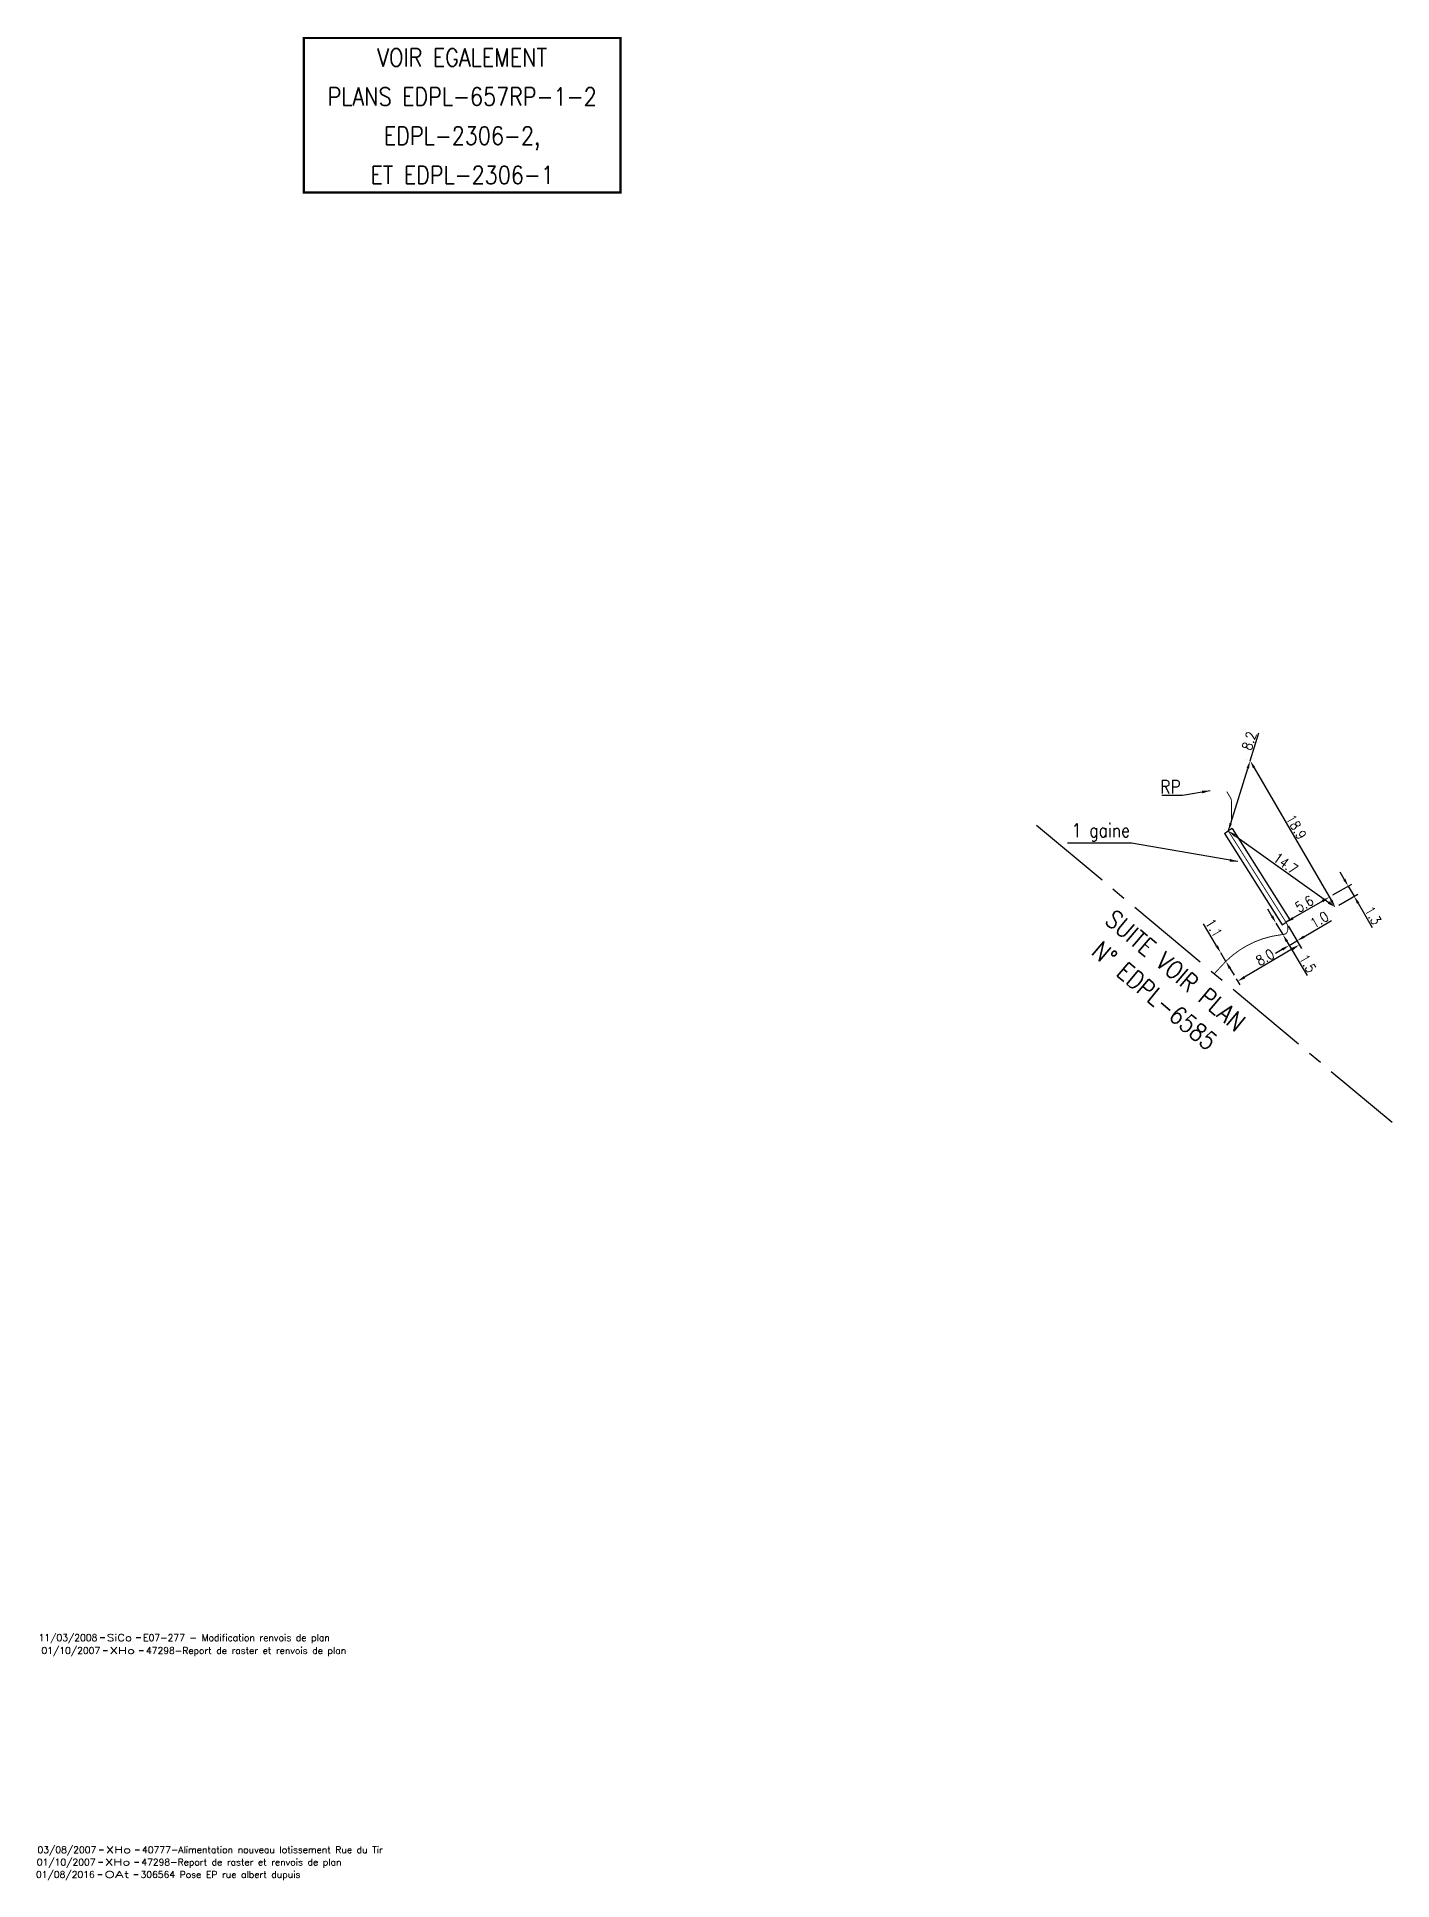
# Model space of a CAD drawing. Header units: millimetres. Extents: x 257011 to 257981, y 142997 to 144000.
# Drawn here: x 257011.1 to 257162.3, y 143735.6 to 143941.4 of the extents above; entities that cross this region are included whole.
import ezdxf
from ezdxf.enums import TextEntityAlignment as Align

# ---------------------------------------------------------------- set-up
doc = ezdxf.new("R2010")
doc.units = ezdxf.units.MM
doc.header["$PDMODE"] = 34
doc.linetypes.add('CENTER2', pattern=[28.575, 19.05, -3.175, 3.175, -3.175])
doc.linetypes.add('E_ST_Al', pattern=[2000, 1000, 1000])
doc.layers.get('0').update_dxf_attribs({"linetype": 'CONTINUOUS'})
doc.layers.get('DEFPOINTS').update_dxf_attribs({"linetype": 'CONTINUOUS'})
for name, color, linetype in [('E_100', 3, 'CONTINUOUS'), ('E_400', 7, 'CONTINUOUS'), ('E_900', 7, 'CONTINUOUS')]:
    doc.layers.add(name, color=color, linetype=linetype)
doc.layers.add('E_910', color=7, linetype='CONTINUOUS', plot=False)
doc.styles.get("Standard").update_dxf_attribs({"font": 'romans.shx', "width": 0.85})
doc.dimstyles.get("Standard").update_dxf_attribs({"dimtxt": 1.5, "dimasz": 1.2, "dimexe": 0.625, "dimexo": 0.625, "dimgap": 0.25, "dimtad": 1, "dimdec": 1, "dimzin": 0, "dimdsep": 46, "dimtxsty": 'Standard', "dimcen": -0.5, "dimadec": 0, "dimazin": 0, "dimtfac": 1, "dimtdec": 1, "dimtmove": 0, "dimatfit": 3, "dimfxl": 0, "dimtolj": 1, "dimtzin": 0, "dimarcsym": 0})

msp = doc.modelspace()

# ---------------------------------------------------------------- texts
at = {"layer": 'E_100', "insert": (257138.76, 143856.87), "char_height": 1.5, "attachment_point": 9}
msp.add_mtext('\\A1;RP', dxfattribs=at)
at = {"layer": 'E_400', "insert": (257133.09, 143851.53), "char_height": 1.5, "attachment_point": 9}
msp.add_mtext('\\A1;1 gaine ', dxfattribs=at)
at = {"layer": 'E_900', "width": 0.85}
for s, p in [('VOIR EGALEMENT', (257058.58, 143938.06)), ('PLANS EDPL-657RP-1-2', (257058.58, 143933.69)), ('EDPL-2306-2,', (257058.58, 143929.32)), ('ET EDPL-2306-1', (257058.58, 143924.94))]:
    msp.add_text(s, height=2, dxfattribs=at).set_placement(p, align=Align.CENTER)
for s, p in [('SUITE VOIR PLAN', (257137.53, 143836.35)), ('N° EDPL-6585', (257135.2, 143833.55))]:
    msp.add_text(s, height=2, rotation=320.1045, dxfattribs=at).set_placement(p, align=Align.CENTER)

# ---------------------------------------------------------------- blocks, each defined once
blk = doc.blocks.new('GIS_MODF')
at = {"color": 0, "linetype": 'Continuous', "flags": 128}
for points in [[(-2.26, -0.01), (-1.76, -0.01)], [(1.76, -0.01), (2.26, -0.01)]]:
    blk.add_lwpolyline(points, dxfattribs=at)
at = {"color": 0, "linetype": 'Continuous'}
blk.add_attdef('DATE', text='', height=0.75, dxfattribs=at).set_placement((-2.58, -0.39), align=Align.RIGHT)
at = {"color": 0, "linetype": 'Continuous', "width": 3.590909}
blk.add_attdef('USER', text='', height=0.75, dxfattribs=at).set_placement((-1.52, -0.39), (1.31, -0.39), align=Align.FIT)
at = {"color": 0, "linetype": 'Continuous'}
blk.add_attdef('DESC', (2.53, -0.39), '', height=0.75, dxfattribs=at)
blk = doc.blocks.new('*D206')
at = {"layer": 'DEFPOINTS', "color": 0, "linetype": 'Continuous', "transparency": 16777216}
for p in [(257143.23, 143839.1), (257143.23, 143839.1), (257143.79, 143838.15)]:
    blk.add_point(p, dxfattribs=at)
at = {"layer": 'E_100', "color": 0, "linetype": 'Continuous', "lineweight": -2, "transparency": 16777216}
for p, q in [((257142.77, 143839.87), (257141.31, 143842.34)), ((257143.79, 143838.15), (257143.23, 143839.1)), ((257144.19, 143838.39), (257144.19, 143838.39)), ((257144.25, 143837.38), (257144.71, 143836.6))]:
    blk.add_line(p, q, dxfattribs=at)
at = {"layer": 'E_100', "color": 0, "linetype": 'Continuous', "transparency": 16777216}
for points in [[(257142.9, 143839.95), (257142.64, 143839.8), (257143.23, 143839.1)], [(257144.38, 143837.45), (257144.12, 143837.3), (257143.79, 143838.15)]]:
    blk.add_solid(points, dxfattribs=at)
at = {"layer": 'E_100', "color": 0, "linetype": 'Continuous', "transparency": 16777216, "insert": (257142.46, 143841.88), "char_height": 1.125, "attachment_point": 5, "rotation": 300.5715}
blk.add_mtext('\\A1;1.1', dxfattribs=at)
blk = doc.blocks.new('*D207')
at = {"layer": 'DEFPOINTS', "color": 0, "linetype": 'Continuous', "transparency": 16777216}
for p in [(257150.51, 143842.5), (257144.71, 143836.6), (257145.11, 143835.92)]:
    blk.add_point(p, dxfattribs=at)
at = {"layer": 'E_100', "color": 0, "linetype": 'Continuous', "lineweight": -2, "transparency": 16777216}
for p, q in [((257150.75, 143842.1), (257152.23, 143839.59)), ((257151.22, 143839.53), (257145.88, 143836.38)), ((257144.94, 143836.2), (257145.34, 143835.52))]:
    blk.add_line(p, q, dxfattribs=at)
at = {"layer": 'E_100', "color": 0, "linetype": 'Continuous', "transparency": 16777216}
for points in [[(257151.14, 143839.66), (257151.3, 143839.4), (257151.99, 143839.99)], [(257145.8, 143836.51), (257145.96, 143836.25), (257145.11, 143835.92)]]:
    blk.add_solid(points, dxfattribs=at)
at = {"layer": 'E_100', "color": 0, "linetype": 'Continuous', "transparency": 16777216, "insert": (257148.17, 143838.6), "char_height": 1.125, "attachment_point": 5, "rotation": 30.5715}
blk.add_mtext('\\A1;8.0', dxfattribs=at)
blk = doc.blocks.new('*D208')
at = {"layer": 'DEFPOINTS', "color": 0, "linetype": 'Continuous', "transparency": 16777216}
for p in [(257149.39, 143842.43), (257150.16, 143841.14), (257150.16, 143841.14)]:
    blk.add_point(p, dxfattribs=at)
at = {"layer": 'E_100', "color": 0, "linetype": 'Continuous', "lineweight": -2, "transparency": 16777216}
for p, q in [((257148.93, 143843.2), (257148.48, 143843.98)), ((257148.99, 143842.19), (257148.99, 143842.19)), ((257149.39, 143842.43), (257150.16, 143841.14)), ((257149.75, 143840.9), (257149.75, 143840.9)), ((257150.61, 143840.36), (257152.86, 143836.56))]:
    blk.add_line(p, q, dxfattribs=at)
at = {"layer": 'E_100', "color": 0, "linetype": 'Continuous', "transparency": 16777216}
for points in [[(257149.06, 143843.28), (257148.81, 143843.13), (257149.39, 143842.43)], [(257150.74, 143840.44), (257150.48, 143840.29), (257150.16, 143841.14)]]:
    blk.add_solid(points, dxfattribs=at)
at = {"layer": 'E_100', "color": 0, "linetype": 'Continuous', "transparency": 16777216, "insert": (257152.93, 143837.91), "char_height": 1.125, "attachment_point": 5, "rotation": 300.5715}
blk.add_mtext('\\A1;1.5', dxfattribs=at)
blk = doc.blocks.new('*D209')
at = {"layer": 'DEFPOINTS', "color": 0, "linetype": 'Continuous', "transparency": 16777216}
for p in [(257155.35, 143845.32), (257150.51, 143842.51), (257150.51, 143842.51)]:
    blk.add_point(p, dxfattribs=at)
at = {"layer": 'E_100', "color": 0, "linetype": 'Continuous', "lineweight": -2, "transparency": 16777216}
blk.add_line((257154.57, 143844.87), (257151.28, 143842.96), dxfattribs=at)
at = {"layer": 'E_100', "color": 0, "linetype": 'Continuous', "transparency": 16777216}
for points in [[(257154.49, 143845), (257154.64, 143844.74), (257155.35, 143845.32)], [(257151.21, 143843.09), (257151.36, 143842.83), (257150.51, 143842.51)]]:
    blk.add_solid(points, dxfattribs=at)
at = {"layer": 'E_100', "color": 0, "linetype": 'Continuous', "transparency": 16777216, "insert": (257152.55, 143844.57), "char_height": 1.125, "attachment_point": 5, "rotation": 30.1665}
blk.add_mtext('\\A1;5.6', dxfattribs=at)
blk = doc.blocks.new('*D210')
at = {"layer": 'DEFPOINTS', "color": 0, "linetype": 'Continuous', "transparency": 16777216}
for p in [(257146.5, 143860.54), (257156, 143844.2), (257156, 143844.2)]:
    blk.add_point(p, dxfattribs=at)
at = {"layer": 'E_100', "color": 0, "linetype": 'Continuous', "lineweight": -2, "transparency": 16777216}
for p, q in [((257146.91, 143860.78), (257146.91, 143860.78)), ((257146.95, 143859.76), (257155.55, 143844.98)), ((257156.41, 143844.44), (257156.41, 143844.44))]:
    blk.add_line(p, q, dxfattribs=at)
at = {"layer": 'E_100', "color": 0, "linetype": 'Continuous', "transparency": 16777216}
for points in [[(257147.08, 143859.84), (257146.83, 143859.69), (257146.5, 143860.54)], [(257155.68, 143845.05), (257155.42, 143844.9), (257156, 143844.2)]]:
    blk.add_solid(points, dxfattribs=at)
at = {"layer": 'E_100', "color": 0, "linetype": 'Continuous', "transparency": 16777216, "insert": (257151.66, 143853.15), "char_height": 1.125, "attachment_point": 5, "rotation": 300.1676}
blk.add_mtext('\\A1;18.9', dxfattribs=at)
blk = doc.blocks.new('*D211')
at = {"layer": 'DEFPOINTS', "color": 0, "linetype": 'Continuous', "transparency": 16777216}
for p in [(257146.5, 143860.54), (257146.5, 143860.54), (257144.07, 143852.71)]:
    blk.add_point(p, dxfattribs=at)
at = {"layer": 'E_100', "color": 0, "linetype": 'Continuous', "lineweight": -2, "transparency": 16777216}
for p, q in [((257146.5, 143860.54), (257147.47, 143863.67)), ((257144.34, 143853.57), (257146.24, 143859.68)), ((257146.05, 143860.68), (257146.05, 143860.68)), ((257143.63, 143852.85), (257143.63, 143852.85))]:
    blk.add_line(p, q, dxfattribs=at)
at = {"layer": 'E_100', "color": 0, "linetype": 'Continuous', "transparency": 16777216}
for points in [[(257146.09, 143859.73), (257146.38, 143859.64), (257146.5, 143860.54)], [(257144.2, 143853.61), (257144.48, 143853.52), (257144.07, 143852.71)]]:
    blk.add_solid(points, dxfattribs=at)
at = {"layer": 'E_100', "color": 0, "linetype": 'Continuous', "transparency": 16777216, "insert": (257146.4, 143862.76), "char_height": 1.125, "attachment_point": 5, "rotation": 72.7733}
blk.add_mtext('\\A1;8.2', dxfattribs=at)
blk = doc.blocks.new('*D212')
at = {"layer": 'DEFPOINTS', "color": 0, "linetype": 'Continuous', "transparency": 16777216}
for p in [(257144.07, 143852.71), (257156, 143844.2), (257156, 143844.2)]:
    blk.add_point(p, dxfattribs=at)
at = {"layer": 'E_100', "color": 0, "linetype": 'Continuous', "lineweight": -2, "transparency": 16777216}
for p, q in [((257144.35, 143853.09), (257144.35, 143853.09)), ((257144.81, 143852.19), (257155.27, 143844.72)), ((257156.27, 143844.58), (257156.27, 143844.58))]:
    blk.add_line(p, q, dxfattribs=at)
at = {"layer": 'E_100', "color": 0, "linetype": 'Continuous', "transparency": 16777216}
for points in [[(257144.89, 143852.31), (257144.72, 143852.06), (257144.07, 143852.71)], [(257155.35, 143844.85), (257155.18, 143844.6), (257156, 143844.2)]]:
    blk.add_solid(points, dxfattribs=at)
at = {"layer": 'E_100', "color": 0, "linetype": 'Continuous', "transparency": 16777216, "insert": (257150.47, 143849.07), "char_height": 1.125, "attachment_point": 5, "rotation": 324.4965}
blk.add_mtext('\\A1;14.7', dxfattribs=at)
blk = doc.blocks.new('*D213')
at = {"layer": 'DEFPOINTS', "color": 0, "linetype": 'Continuous', "transparency": 16777216}
for p in [(257155.35, 143845.32), (257158.1, 143845.42), (257156, 143844.2)]:
    blk.add_point(p, dxfattribs=at)
at = {"layer": 'E_100', "color": 0, "linetype": 'Continuous', "lineweight": -2, "transparency": 16777216}
for p, q in [((257157, 143847.33), (257156.55, 143848.1)), ((257155.75, 143845.56), (257157.86, 143846.78)), ((257156.41, 143844.44), (257158.51, 143845.66)), ((257157.45, 143846.55), (257158.1, 143845.42)), ((257158.56, 143844.65), (257160.13, 143841.93))]:
    blk.add_line(p, q, dxfattribs=at)
at = {"layer": 'E_100', "color": 0, "linetype": 'Continuous', "transparency": 16777216}
for points in [[(257157.13, 143847.4), (257156.87, 143847.25), (257157.45, 143846.55)], [(257158.69, 143844.72), (257158.43, 143844.57), (257158.1, 143845.42)]]:
    blk.add_solid(points, dxfattribs=at)
at = {"layer": 'E_100', "color": 0, "linetype": 'Continuous', "transparency": 16777216, "insert": (257160.22, 143843.27), "char_height": 1.125, "attachment_point": 5, "rotation": 300.1676}
blk.add_mtext('\\A1;1.3', dxfattribs=at)
blk = doc.blocks.new('*D214')
at = {"layer": 'DEFPOINTS', "color": 0, "linetype": 'Continuous', "transparency": 16777216}
for p in [(257150.51, 143842.5), (257150.63, 143840.34), (257151.73, 143840.44)]:
    blk.add_point(p, dxfattribs=at)
at = {"layer": 'E_100', "color": 0, "linetype": 'Continuous', "lineweight": -2, "transparency": 16777216}
for p, q in [((257150.75, 143842.1), (257151.97, 143840.04)), ((257152.5, 143840.9), (257155.57, 143842.71)), ((257150.09, 143839.48), (257149.32, 143839.02)), ((257150.87, 143839.93), (257151.73, 143840.44)), ((257150.87, 143839.93), (257151.11, 143839.53))]:
    blk.add_line(p, q, dxfattribs=at)
at = {"layer": 'E_100', "color": 0, "linetype": 'Continuous', "transparency": 16777216}
for points in [[(257152.43, 143841.03), (257152.58, 143840.77), (257151.73, 143840.44)], [(257150.02, 143839.61), (257150.17, 143839.35), (257150.87, 143839.93)]]:
    blk.add_solid(points, dxfattribs=at)
at = {"layer": 'E_100', "color": 0, "linetype": 'Continuous', "transparency": 16777216, "insert": (257154.23, 143842.79), "char_height": 1.125, "attachment_point": 5, "rotation": 30.5715}
blk.add_mtext('\\A1;1.0', dxfattribs=at)

# ---------------------------------------------------------------- dimensions: what is measured, and where the dimension line sits
at = {"layer": 'E_100', "linetype": 'Continuous'}
for base, p1, p2, angle, picture, middle in [((257146.5, 143860.54), (257144.07, 143852.71), (257146.5, 143860.54), 252.7733, '*D211', (257147.12, 143862.54)), ((257156, 143844.2), (257146.5, 143860.54), (257156, 143844.2), 120.1676, '*D210', (257151.02, 143852.78)), ((257158.1, 143845.42), (257155.35, 143845.32), (257156, 143844.2), 120.1676, '*D213', (257159.57, 143842.9)), ((257150.51, 143842.51), (257155.35, 143845.32), (257150.51, 143842.51), 30.1665, '*D209', (257152.93, 143843.92)), ((257143.23, 143839.1), (257143.79, 143838.15), (257143.23, 143839.1), 300.5715, '*D206', (257141.81, 143841.5)), ((257150.16, 143841.14), (257149.39, 143842.43), (257150.16, 143841.14), 120.5715, '*D208', (257152.29, 143837.53)), ((257151.73, 143840.44), (257150.63, 143840.34), (257150.51, 143842.5), 210.5715, '*D214', (257154.61, 143842.14)), ((257145.11, 143835.92), (257150.51, 143842.5), (257144.71, 143836.6), 30.5715, '*D207', (257148.55, 143837.96))]:
    dim = msp.add_linear_dim(base=base, p1=p1, p2=p2, angle=angle, dimstyle='Standard', override={"dimscale": 0.75}, dxfattribs=at)
    dim.commit()
    dim.dimension.update_dxf_attribs({"geometry": picture, "text_midpoint": middle, "dimtype": 160})
dim = msp.add_linear_dim(base=(257156, 143844.2), p1=(257144.07, 143852.71), p2=(257156, 143844.2), angle=144.4965, text='14.7', dimstyle='Standard', override={"dimscale": 0.75}, dxfattribs=at)
dim.commit()
dim.dimension.update_dxf_attribs({"geometry": '*D212', "text_midpoint": (257150.04, 143848.45), "dimtype": 160})

# ---------------------------------------------------------------- linework, layer by layer
at = {"layer": 'E_100', "linetype": 'E_ST_Al', "const_width": 0.1, "flags": 128}
msp.add_lwpolyline([(257143.9, 143857.1), (257144.33, 143856.38, -0.111837), (257144.42, 143855.99), (257144.44, 143853.79), (257144.13, 143853.01, 0.239728), (257144.17, 143852.55), (257150.49, 143842.54, 0.01902), (257150.51, 143842.51, -0.255312), (257150.65, 143841.47, -0.305931), (257150.18, 143841.14, 0.023782), (257150.13, 143841.14), (257149.89, 143841.11, 0.00323), (257149.89, 143841.11, 0.164968), (257143.79, 143838.15), (257142.51, 143836.77)], format="xyb", dxfattribs=at)
at = {"layer": 'E_400', "color": 7, "linetype": 'CONTINUOUS'}
for p, q in [((257143.65, 143852.44), (257144.07, 143852.71)), ((257143.65, 143852.44), (257150.08, 143842.24)), ((257144.5, 143852.98), (257144.07, 143852.71)), ((257144.5, 143852.98), (257150.93, 143842.78)), ((257150.08, 143842.24), (257150.51, 143842.51)), ((257150.93, 143842.78), (257150.51, 143842.51))]:
    msp.add_line(p, q, dxfattribs=at)
at = {"layer": 'E_900', "const_width": 0.25}
msp.add_lwpolyline([(257040.92, 143941.23), (257076.25, 143941.23), (257076.25, 143923.98), (257040.92, 143923.98)], close=True, dxfattribs=at)
at = {"layer": 'E_900', "linetype": 'CENTER2', "ltscale": 0.5, "flags": 128}
msp.add_lwpolyline([(257122.67, 143853.36), (257162.35, 143820.19)], dxfattribs=at)

# ---------------------------------------------------------------- block references
at = {"layer": 'E_910'}
ref = msp.add_blockref('GIS_MODF', (257020.45, 143762.66), dxfattribs=at)
ref.add_attrib('DATE', '11/03/2008', dxfattribs={"layer": '0', "color": 0, "linetype": 'Continuous', "height": 0.75}).set_placement((257017.87, 143762.27), align=Align.RIGHT)
ref.add_attrib('USER', 'SiCo', dxfattribs={"layer": '0', "color": 0, "linetype": 'Continuous', "height": 0.75, "width": 1.215385}).set_placement((257018.93, 143762.27), (257021.75, 143762.27), align=Align.FIT)
ref.add_attrib('DESC', 'E07-277 - Modification renvois de plan', (257022.98, 143762.27), dxfattribs={"layer": '0', "color": 0, "linetype": 'Continuous', "height": 0.75})
ref = msp.add_blockref('GIS_MODF', (257020.77, 143761.22), dxfattribs=at)
ref.add_attrib('DATE', '01/10/2007', dxfattribs={"layer": '0', "color": 0, "linetype": 'Continuous', "height": 0.75}).set_placement((257018.19, 143760.83), align=Align.RIGHT)
ref.add_attrib('USER', 'XHo', dxfattribs={"layer": '0', "color": 0, "linetype": 'Continuous', "height": 0.75, "width": 1.362069}).set_placement((257019.25, 143760.83), (257022.07, 143760.83), align=Align.FIT)
ref.add_attrib('DESC', '47298-Report de raster et renvois de plan', (257023.3, 143760.83), dxfattribs={"layer": '0', "color": 0, "linetype": 'Continuous', "height": 0.75})
ref = msp.add_blockref('GIS_MODF', (257020.25, 143737.6), dxfattribs=at)
ref.add_attrib('DATE', '01/10/2007', dxfattribs={"layer": '0', "color": 0, "linetype": 'Continuous', "height": 0.75}).set_placement((257017.67, 143737.21), align=Align.RIGHT)
ref.add_attrib('USER', 'XHo', dxfattribs={"layer": '0', "color": 0, "linetype": 'Continuous', "height": 0.75, "width": 1.362069}).set_placement((257018.73, 143737.21), (257021.55, 143737.21), align=Align.FIT)
ref.add_attrib('DESC', '47298-Report de raster et renvois de plan', (257022.78, 143737.21), dxfattribs={"layer": '0', "color": 0, "linetype": 'Continuous', "height": 0.75})
ref = msp.add_blockref('GIS_MODF', (257020.33, 143738.98), dxfattribs=at)
ref.add_attrib('DATE', '03/08/2007', dxfattribs={"layer": '0', "color": 0, "linetype": 'Continuous', "height": 0.75}).set_placement((257017.75, 143738.59), align=Align.RIGHT)
ref.add_attrib('USER', 'XHo', dxfattribs={"layer": '0', "color": 0, "linetype": 'Continuous', "height": 0.75, "width": 1.362069}).set_placement((257018.81, 143738.59), (257021.63, 143738.59), align=Align.FIT)
ref.add_attrib('DESC', '40777-Alimentation nouveau lotissement Rue du Tir', (257022.86, 143738.59), dxfattribs={"layer": '0', "color": 0, "linetype": 'Continuous', "height": 0.75})
ref = msp.add_blockref('GIS_MODF', (257020.17, 143736.21), dxfattribs=at)
ref.add_attrib('DATE', '01/08/2016', dxfattribs={"layer": '0', "color": 0, "linetype": 'Continuous', "height": 0.75}).set_placement((257017.58, 143735.83), align=Align.RIGHT)
ref.add_attrib('USER', 'OAt', dxfattribs={"layer": '0', "color": 0, "linetype": 'Continuous', "height": 0.75, "width": 1.58}).set_placement((257018.65, 143735.83), (257021.47, 143735.83), align=Align.FIT)
ref.add_attrib('DESC', '306564 Pose EP rue albert dupuis', (257022.69, 143735.83), dxfattribs={"layer": '0', "color": 0, "linetype": 'Continuous', "height": 0.75})

msp.set_redraw_order([(e.dxf.handle, doc.entitydb.next_handle()) for e in msp.query("TEXT MTEXT ATTDEF DIMENSION ARC_DIMENSION")])  # texts and dimensions are drawn at this point

# ---------------------------------------------------------------- leaders
at = {"layer": 'E_100', "annotation_type": 0, "has_hookline": 1, "hookline_direction": 1, "text_width": 2.12}
msp.add_leader([(257142.04, 143857.19), (257138.95, 143856.68)], dimstyle='Standard', override={"dimscale": 0.75}, dxfattribs=at)
at = {"layer": 'E_400', "annotation_type": 0, "has_hookline": 1, "hookline_direction": 1, "text_width": 6.98}
msp.add_leader([(257145.12, 143849.28), (257133.28, 143851.34)], dimstyle='Standard', override={"dimscale": 0.75}, dxfattribs=at)

doc.saveas('drawing.dxf')
